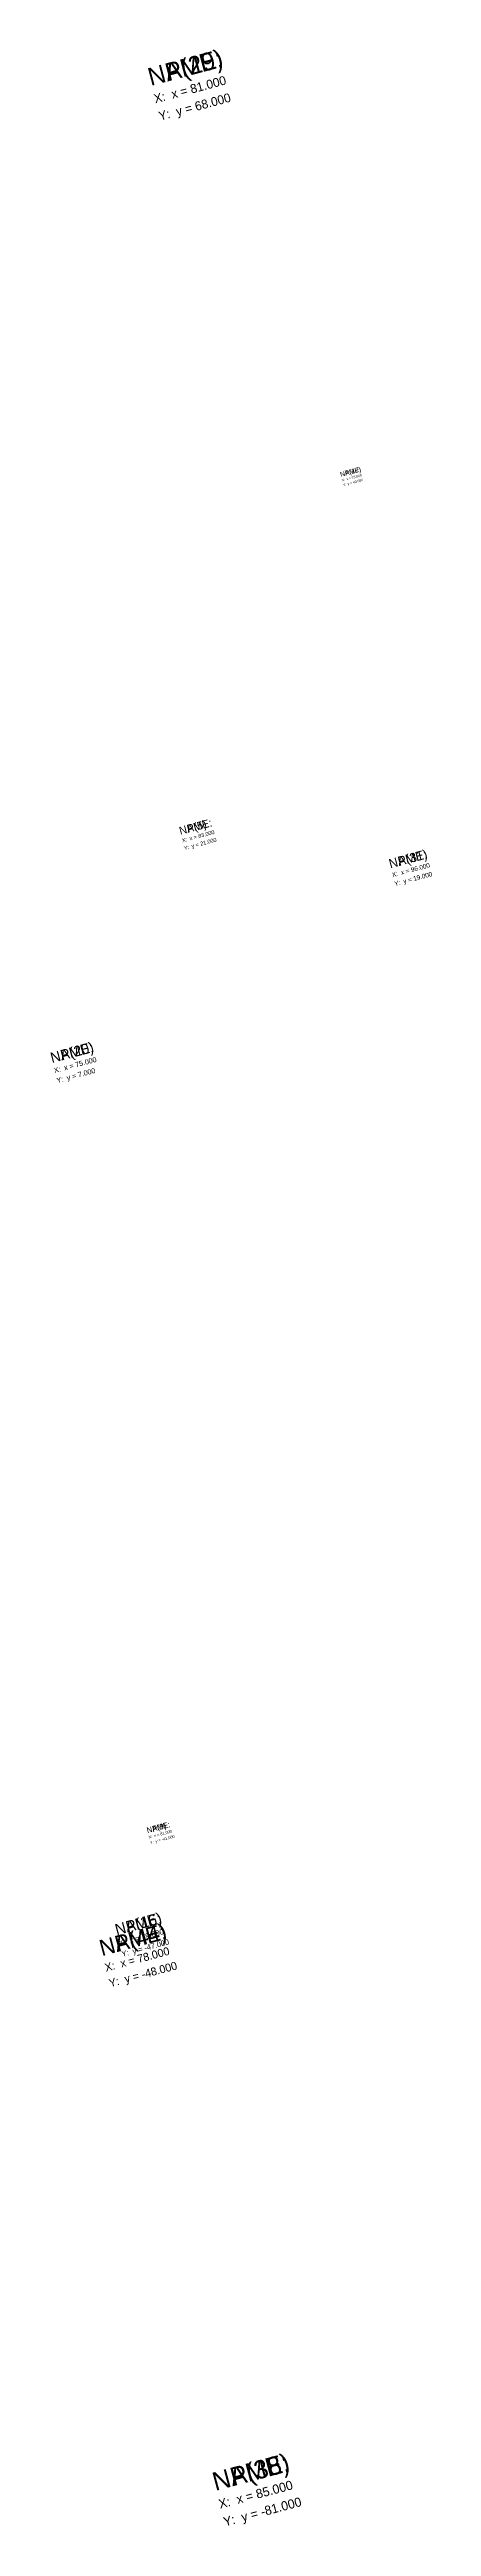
# Model space of a CAD drawing. Header units: metres. Extents: x -99 to 99, y -99 to 97.
# Drawn here: x 75 to 98.7, y -84.3 to 69.2 of the extents above; entities that cross this region are included whole.
import ezdxf

# ---------------------------------------------------------------- set-up
doc = ezdxf.new("R2010")
doc.units = ezdxf.units.M

# ---------------------------------------------------------------- blocks, each defined once
blk = doc.blocks.new('FLAG')
at = {"color": 3}
blk.add_text('NAME:', height=0.5, dxfattribs=at).set_placement((0, -0.5))
at = {"color": 4}
for s, p in [('Y:', (0, -1.5)), ('X:', (0, -1))]:
    blk.add_text(s, height=0.25, dxfattribs=at).set_placement(p)
at = {"color": 3}
blk.add_attdef('NAME', (0.5, -0.5), '', height=0.5, dxfattribs=at)
at = {"color": 4}
for tag, p in [('YPOS', (0.5, -1.5)), ('XPOS', (0.5, -1))]:
    blk.add_attdef(tag, p, '', height=0.25, dxfattribs=at)

msp = doc.modelspace()

# ---------------------------------------------------------------- block references
at = {"rotation": 15}
for p, xscale, yscale, zscale, values in [((81, 68), 2.2199164163691534, 2.2199164163691534, 2.2199164163691534, {'NAME': 'P(29)', 'XPOS': 'x = 81.000', 'YPOS': 'y = 68.000'}), ((93, 43), 0.6032241021649587, 0.6032241021649587, 0.6032241021649587, {'NAME': 'P(17)', 'XPOS': 'x = 93.000', 'YPOS': 'y = 43.000'}), ((83, 21), 0.9810886086395549, 0.9810886086395549, 0.9810886086395549, {'NAME': 'P(5)', 'XPOS': 'x = 83.000', 'YPOS': 'y = 21.000'}), ((96, 19), 1.1383214504546877, 1.1383214504546877, 1.1383214504546877, {'NAME': 'P(31)', 'XPOS': 'x = 96.000', 'YPOS': 'y = 19.000'}), ((75, 7), 1.2814772100629714, 1.2814772100629714, 1.2814772100629714, {'NAME': 'P(20)', 'XPOS': 'x = 75.000', 'YPOS': 'y = 7.000'}), ((81, -41), 0.7015868432091896, 0.7015868432091896, 0.7015868432091896, {'NAME': 'P(9)', 'XPOS': 'x = 81.000', 'YPOS': 'y = -41.000'}), ((78, -48), 1.9915683780198166, 1.9915683780198166, 1.9915683780198166, {'NAME': 'P(44)', 'XPOS': 'x = 78.000', 'YPOS': 'y = -48.000'}), ((79, -47), 1.3845544245872738, 1.3845544245872738, 1.3845544245872738, {'NAME': 'P(16)', 'XPOS': 'x = 79.000', 'YPOS': 'y = -47.000'}), ((85, -81), 2.2798784004823602, 2.2798784004823602, 2.2798784004823602, {'NAME': 'P(38)', 'XPOS': 'x = 85.000', 'YPOS': 'y = -81.000'})]:
    msp.add_blockref('FLAG', p, dxfattribs=dict(at, xscale=xscale, yscale=yscale, zscale=zscale)).add_auto_attribs(values)

doc.saveas('drawing.dxf')
